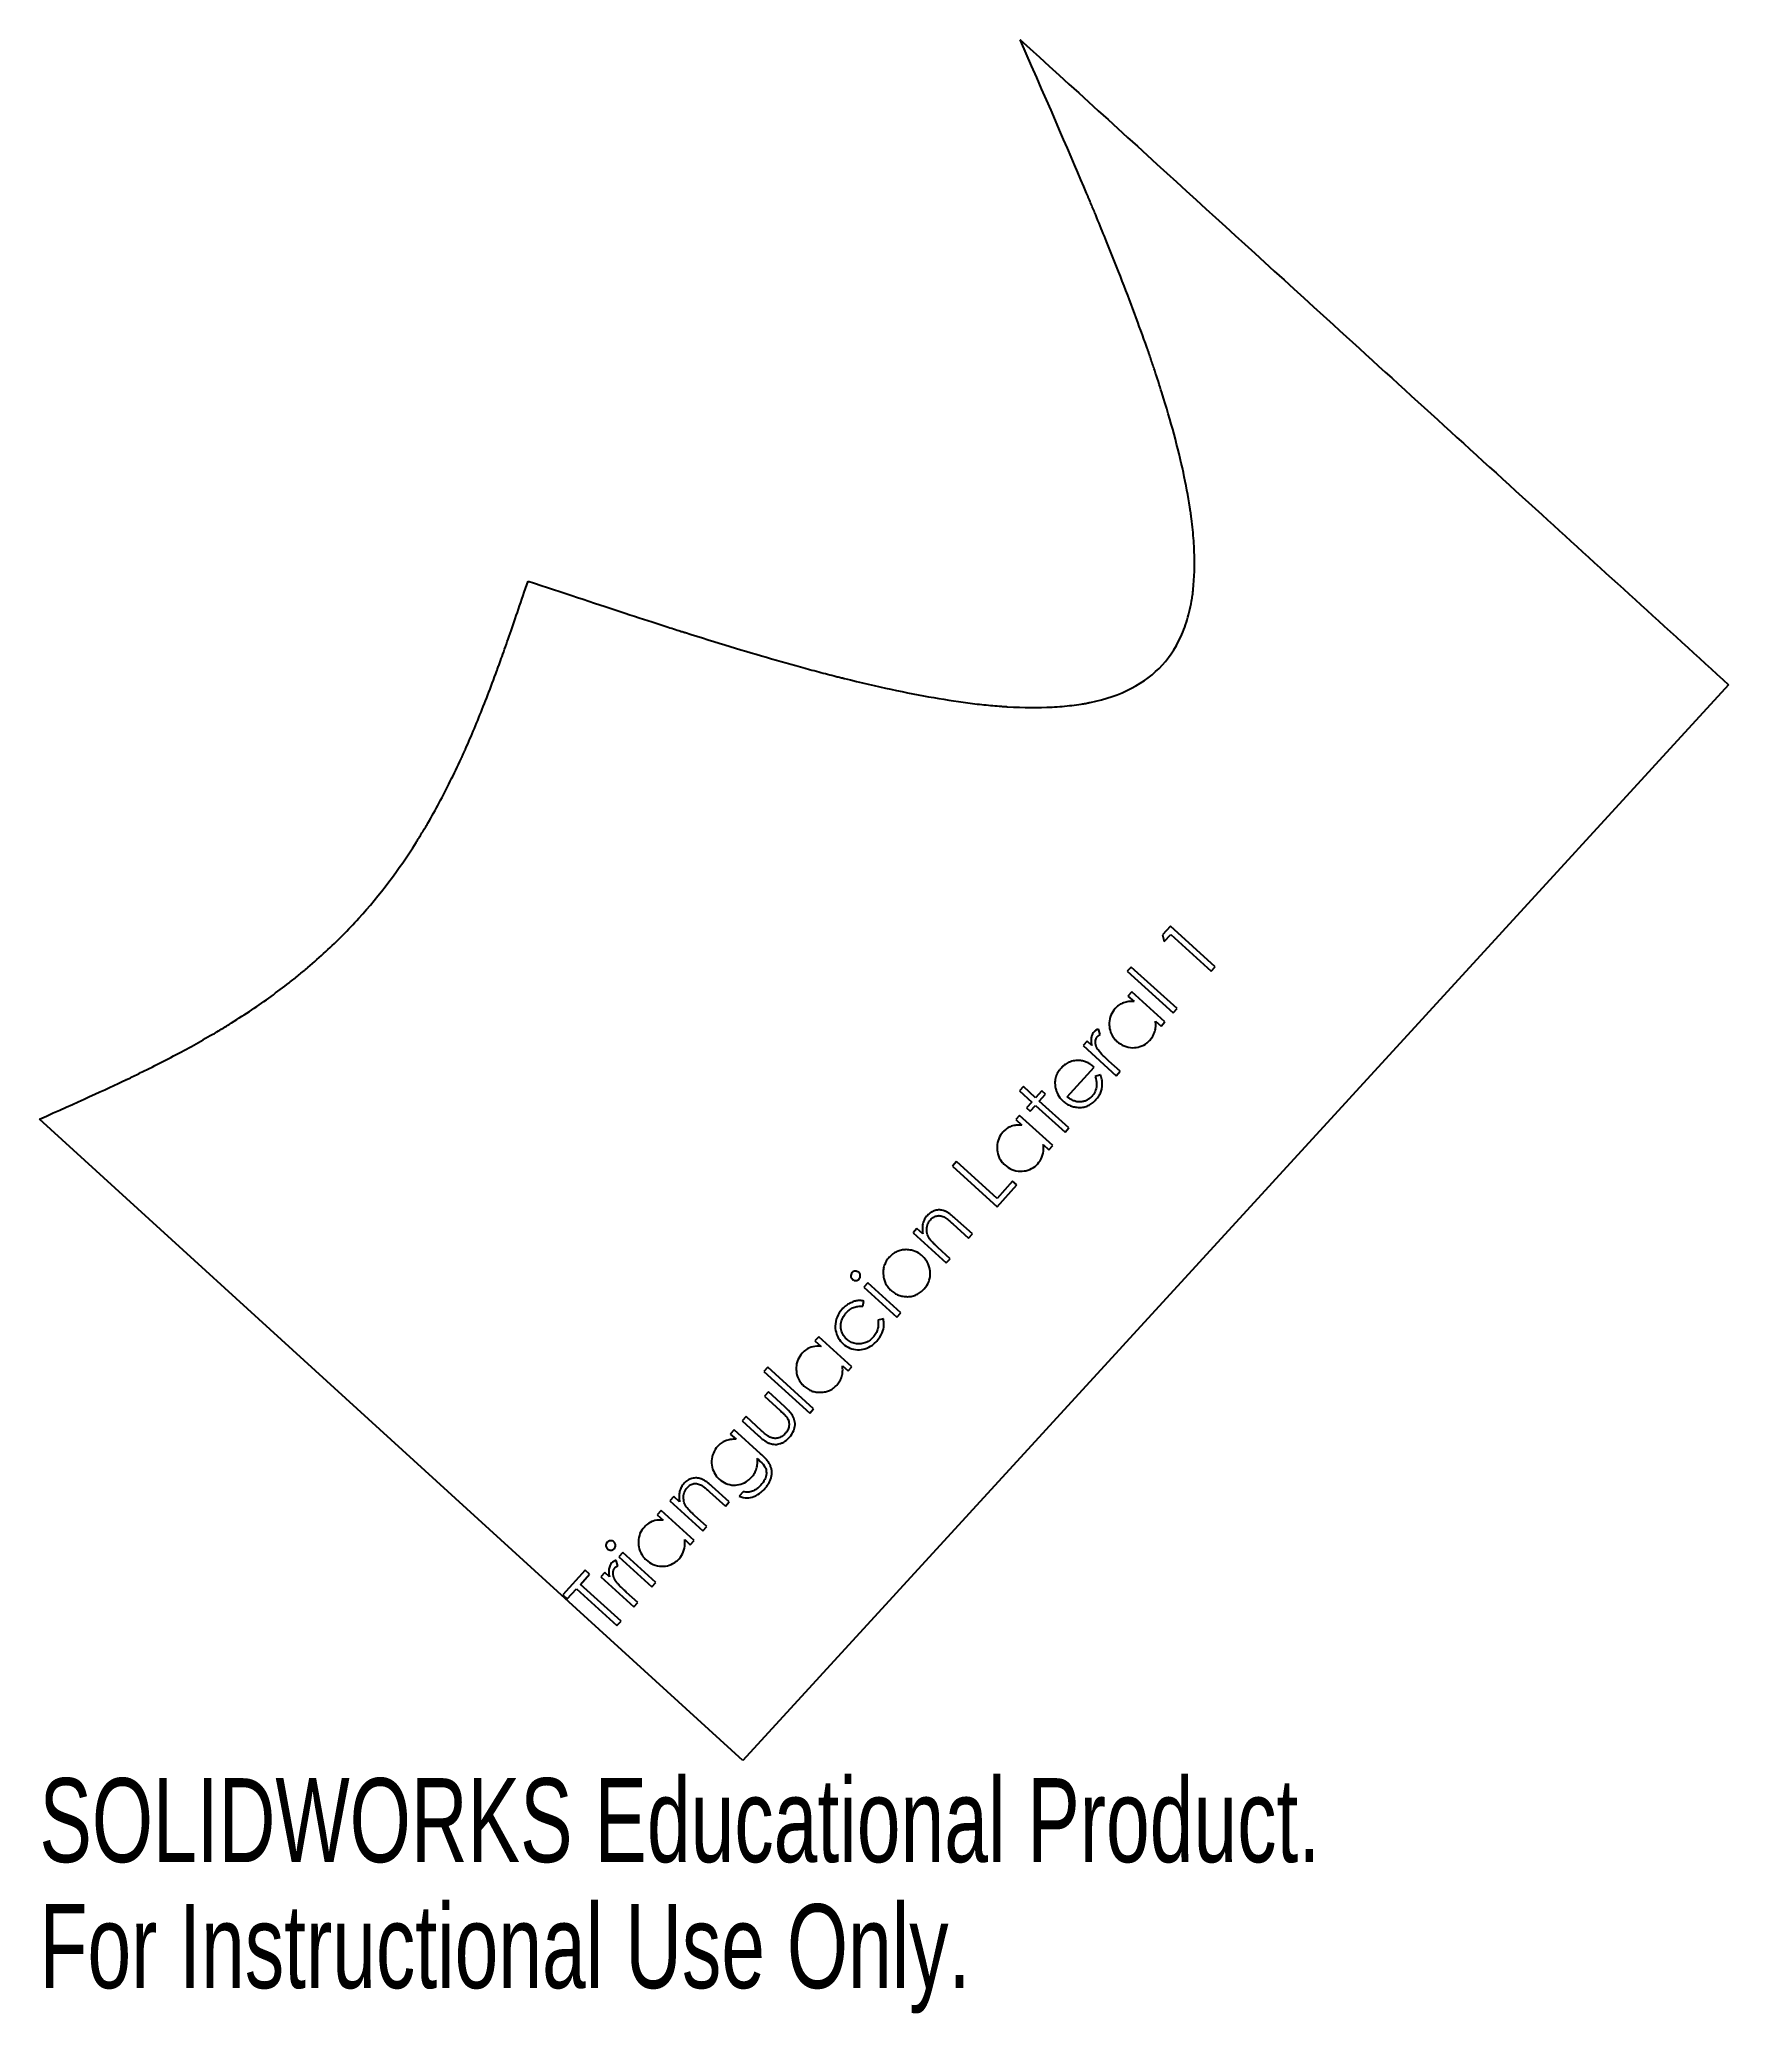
# Model space of a CAD drawing. Header units: millimetres. Extents: x -992 to -895, y 62 to 175.
import ezdxf

# ---------------------------------------------------------------- set-up
doc = ezdxf.new("R2010")
doc.units = ezdxf.units.MM
doc.styles.add('SLDTEXTSTYLE0', font='TXT', dxfattribs={"width": 0.7})

msp = doc.modelspace()

# ---------------------------------------------------------------- texts
at = {"color": 7, "linetype": 'Continuous', "char_height": 4.8336, "attachment_point": 1, "style": 'SLDTEXTSTYLE0'}
for s, insert in [('SOLIDWORKS Educational Product.', (-992.45, 75.05)), ('For Instructional Use Only.', (-992.45, 67.8))]:
    msp.add_mtext(s, dxfattribs=dict(at, insert=insert))

# ---------------------------------------------------------------- linework, layer by layer
at = {"color": 7, "linetype": 'Continuous', "lineweight": 25}
for p, q in [((-936.04, 175.09), (-936, 175)), ((-895.28, 137.96), (-951.99, 76.07)), ((-927.39, 124.08), (-927.85, 123.57)), ((-924.81, 121.74), (-927.39, 124.08)), ((-927.85, 123.57), (-927.74, 123.19)), ((-927.74, 123.19), (-927.37, 123.6)), ((-927.37, 123.6), (-925.04, 121.49)), ((-929.65, 121.72), (-929.87, 121.48)), ((-927, 119.33), (-929.65, 121.72)), ((-925.04, 121.49), (-924.81, 121.74)), ((-929.87, 121.48), (-927.23, 119.08)), ((-929.61, 120.29), (-929.83, 120.05)), ((-929.83, 120.05), (-929.48, 119.73)), ((-927.7, 118.56), (-929.61, 120.29)), ((-927.23, 119.08), (-927, 119.33)), ((-931.43, 117.83), (-931.52, 118.15)), ((-928.25, 118.61), (-927.92, 118.32)), ((-927.92, 118.32), (-927.7, 118.56)), ((-932.18, 117.45), (-932.41, 117.2)), ((-932.41, 117.2), (-930.5, 115.47)), ((-931.91, 117.2), (-932.18, 117.45)), ((-933.32, 114.25), (-931.77, 115.96)), ((-930.28, 115.72), (-930.92, 116.3)), ((-935.84, 114.84), (-936.07, 114.59)), ((-935.14, 114.2), (-935.84, 114.84)), ((-931.41, 115.52), (-931.71, 115.42)), ((-930.5, 115.47), (-930.28, 115.72)), ((-936.07, 114.59), (-935.36, 113.95)), ((-935.36, 113.95), (-935.66, 113.62)), ((-935.66, 113.62), (-935.45, 113.43)), ((-935.45, 113.43), (-935.15, 113.76)), ((-935.15, 113.76), (-933.45, 112.22)), ((-934.78, 114.59), (-935.14, 114.2)), ((-934.93, 114.01), (-934.57, 114.4)), ((-933.23, 112.47), (-934.93, 114.01)), ((-934.57, 114.4), (-934.78, 114.59)), ((-951.99, 76.07), (-992.45, 112.97)), ((-936.06, 113.18), (-936.28, 112.94)), ((-936.28, 112.94), (-935.93, 112.62)), ((-934.16, 111.45), (-936.06, 113.18)), ((-933.45, 112.22), (-933.23, 112.47)), ((-934.7, 111.5), (-934.38, 111.21)), ((-934.38, 111.21), (-934.16, 111.45)), ((-939.69, 110.53), (-939.93, 110.27)), ((-939.93, 110.27), (-937.35, 107.93)), ((-937.36, 108.41), (-939.69, 110.53)), ((-936.47, 109.4), (-937.36, 108.41)), ((-937.35, 107.93), (-936.22, 109.18)), ((-936.22, 109.18), (-936.47, 109.4)), ((-939.91, 106.94), (-939, 106.12)), ((-938.77, 106.36), (-939.76, 107.25)), ((-941.97, 106.67), (-942.19, 106.43)), ((-942.19, 106.43), (-940.28, 104.7)), ((-941.63, 106.36), (-941.97, 106.67)), ((-939, 106.12), (-938.77, 106.36)), ((-940.06, 104.94), (-940.76, 105.58)), ((-940.28, 104.7), (-940.06, 104.94)), ((-944.8, 103.55), (-945.03, 103.3)), ((-942.9, 101.82), (-944.8, 103.55)), ((-945.09, 102.2), (-945.03, 102.5)), ((-945.03, 103.3), (-943.12, 101.57)), ((-943.9, 101.48), (-944.21, 101.4)), ((-943.12, 101.57), (-942.9, 101.82)), ((-947.62, 100.45), (-947.84, 100.21)), ((-947.84, 100.21), (-947.48, 99.89)), ((-945.71, 98.72), (-947.62, 100.45)), ((-950.55, 98.7), (-950.77, 98.45)), ((-950.77, 98.45), (-948.13, 96.06)), ((-947.91, 96.3), (-950.55, 98.7)), ((-946.26, 98.78), (-945.93, 98.48)), ((-945.93, 98.48), (-945.71, 98.72)), ((-950.51, 97.27), (-950.74, 97.02)), ((-950.74, 97.02), (-949.84, 96.21)), ((-949.57, 96.42), (-950.51, 97.27)), ((-951.8, 95.85), (-952.02, 95.6)), ((-952.02, 95.6), (-951.1, 94.77)), ((-950.91, 95.04), (-951.8, 95.85)), ((-948.13, 96.06), (-947.91, 96.3)), ((-952.48, 95.09), (-952.71, 94.85)), ((-952.71, 94.85), (-952.37, 94.55)), ((-950.96, 93.72), (-952.48, 95.09)), ((-951.16, 93.45), (-951.06, 93.36)), ((-955.96, 91.26), (-956.18, 91.01)), ((-956.18, 91.01), (-954.28, 89.28)), ((-955.62, 90.95), (-955.96, 91.26)), ((-953.9, 91.53), (-952.99, 90.7)), ((-952.77, 90.95), (-953.75, 91.84)), ((-952.99, 90.7), (-952.77, 90.95)), ((-951.96, 91.53), (-952.2, 91.27)), ((-956.69, 90.45), (-956.91, 90.21)), ((-956.91, 90.21), (-956.56, 89.89)), ((-954.79, 88.72), (-956.69, 90.45)), ((-954.06, 89.53), (-954.76, 90.16)), ((-955.33, 88.78), (-955.01, 88.48)), ((-955.01, 88.48), (-954.79, 88.72)), ((-954.28, 89.28), (-954.06, 89.53)), ((-959.18, 87.27), (-959.27, 87.58)), ((-958.89, 88.03), (-959.11, 87.79)), ((-959.11, 87.79), (-957.21, 86.06)), ((-956.98, 86.3), (-958.89, 88.03)), ((-961.05, 87.01), (-962.33, 85.59)), ((-961.32, 86.2), (-960.8, 86.78)), ((-960.8, 86.78), (-961.05, 87.01)), ((-959.93, 86.88), (-960.16, 86.63)), ((-960.16, 86.63), (-958.25, 84.9)), ((-959.65, 86.63), (-959.93, 86.88)), ((-962.33, 85.59), (-962.08, 85.36)), ((-962.08, 85.36), (-961.56, 85.94)), ((-961.56, 85.94), (-959.23, 83.83)), ((-958.99, 84.09), (-961.32, 86.2)), ((-958.03, 85.15), (-958.67, 85.74)), ((-957.21, 86.06), (-956.98, 86.3)), ((-959.23, 83.83), (-958.99, 84.09)), ((-958.25, 84.9), (-958.03, 85.15))]:
    msp.add_line(p, q, dxfattribs=at)
for points, knots in [([(-964.34, 143.93), (-962.31, 143.26), (-960.54, 142.67), (-958.28, 141.93), (-957.59, 141.7), (-956.65, 141.4), (-956.35, 141.3), (-955.93, 141.17), (-955.8, 141.12), (-955.6, 141.06), (-955.54, 141.04), (-955.44, 141.01), (-955.41, 141), (-955.36, 140.99), (-955.35, 140.98), (-955.32, 140.97), (-955.32, 140.97), (-955.3, 140.97), (-955.3, 140.97), (-953.51, 140.4), (-951.86, 139.9), (-949.58, 139.24), (-948.84, 139.04), (-947.79, 138.75), (-947.45, 138.66), (-946.94, 138.53), (-946.78, 138.49), (-946.53, 138.42), (-946.45, 138.4), (-946.33, 138.37), (-946.29, 138.36), (-946.23, 138.35), (-946.21, 138.34), (-946.17, 138.33), (-946.16, 138.33), (-944.28, 137.86), (-942.57, 137.49), (-940.22, 137.09), (-939.48, 136.97), (-938.41, 136.84), (-938.07, 136.81), (-937.56, 136.76), (-937.4, 136.75), (-937.15, 136.73), (-937.07, 136.72), (-936.95, 136.71), (-936.91, 136.71), (-936.85, 136.71), (-936.83, 136.71), (-936.79, 136.7), (-936.78, 136.7), (-935.84, 136.64), (-934.98, 136.64), (-933.8, 136.7), (-933.42, 136.73), (-932.87, 136.8), (-932.69, 136.82), (-932.43, 136.87), (-932.34, 136.88), (-932.22, 136.9), (-932.17, 136.91), (-932.11, 136.92), (-932.09, 136.93), (-932.05, 136.94), (-932.03, 136.94), (-930.21, 137.31), (-928.83, 138.03), (-927.36, 139.64), (-926.97, 140.27), (-926.52, 141.36), (-926.4, 141.74), (-926.25, 142.35), (-926.21, 142.56), (-926.15, 142.89), (-926.14, 143), (-926.11, 143.16), (-926.1, 143.22), (-926.09, 143.3), (-926.09, 143.33), (-926.08, 143.39), (-926.08, 143.42), (-926, 144.12), (-925.98, 144.86), (-926.03, 146.04), (-926.06, 146.45), (-926.12, 147.09), (-926.15, 147.3), (-926.19, 147.63), (-926.2, 147.74), (-926.23, 147.91), (-926.24, 147.97), (-926.25, 148.05), (-926.25, 148.08), (-926.26, 148.13), (-926.27, 148.17), (-926.46, 149.45), (-926.77, 150.85), (-927.38, 153.14), (-927.62, 153.94), (-928.01, 155.19), (-928.15, 155.62), (-928.36, 156.27), (-928.44, 156.49), (-928.55, 156.82), (-928.59, 156.93), (-928.64, 157.1), (-928.66, 157.16), (-928.69, 157.24), (-928.7, 157.27), (-928.72, 157.32), (-928.74, 157.36), (-929.18, 158.63), (-929.69, 159.99), (-930.55, 162.21), (-930.86, 162.98), (-931.35, 164.17), (-931.51, 164.58), (-931.77, 165.2), (-931.86, 165.41), (-931.99, 165.72), (-932.03, 165.83), (-932.1, 165.99), (-932.12, 166.04), (-932.15, 166.12), (-932.17, 166.15), (-932.18, 166.19), (-932.19, 166.2), (-932.2, 166.23), (-932.21, 166.25), (-933.01, 168.17), (-934.28, 171.08), (-936, 175)], [0, 0, 0, 0, 0.0625, 0.0625, 0.09375, 0.09375, 0.109375, 0.109375, 0.117188, 0.117188, 0.121094, 0.121094, 0.123047, 0.123047, 0.124023, 0.124023, 0.124512, 0.124512, 0.125, 0.125, 0.1875, 0.1875, 0.21875, 0.21875, 0.234375, 0.234375, 0.242188, 0.242188, 0.246094, 0.246094, 0.248047, 0.248047, 0.249023, 0.249023, 0.25, 0.25, 0.3125, 0.3125, 0.34375, 0.34375, 0.359375, 0.359375, 0.367188, 0.367188, 0.371094, 0.371094, 0.373047, 0.373047, 0.374023, 0.374023, 0.375, 0.375, 0.40625, 0.40625, 0.421875, 0.421875, 0.429688, 0.429688, 0.433594, 0.433594, 0.435547, 0.435547, 0.436523, 0.436523, 0.4375, 0.4375, 0.5, 0.5, 0.53125, 0.53125, 0.546875, 0.546875, 0.554688, 0.554688, 0.558594, 0.558594, 0.560547, 0.560547, 0.561523, 0.561523, 0.5625, 0.5625, 0.59375, 0.59375, 0.609375, 0.609375, 0.617188, 0.617188, 0.621094, 0.621094, 0.623047, 0.623047, 0.624023, 0.624023, 0.625, 0.625, 0.6875, 0.6875, 0.71875, 0.71875, 0.734375, 0.734375, 0.742188, 0.742188, 0.746094, 0.746094, 0.748047, 0.748047, 0.749023, 0.749023, 0.75, 0.75, 0.8125, 0.8125, 0.84375, 0.84375, 0.859375, 0.859375, 0.867188, 0.867188, 0.871094, 0.871094, 0.873047, 0.873047, 0.874023, 0.874023, 0.874512, 0.874512, 0.875, 0.875, 1, 1, 1, 1]), ([(-936.04, 175.09), (-930.04, 169.63), (-920.03, 160.51), (-906.45, 148.14), (-898.86, 141.23), (-895.28, 137.96)], [0, 0, 0, 0, 0.093726, 0.1562185, 0.2121755, 0.2121755, 0.2121755, 0.2121755]), ([(-992.45, 112.97), (-990.26, 113.94), (-988.61, 114.69), (-987.46, 115.24), (-987.44, 115.25), (-987.41, 115.26), (-987.39, 115.27), (-987.35, 115.29), (-987.32, 115.3), (-987.24, 115.34), (-987.18, 115.37), (-987.01, 115.45), (-986.9, 115.51), (-986.57, 115.67), (-986.35, 115.78), (-985.7, 116.1), (-985.29, 116.31), (-984.07, 116.95), (-983.32, 117.36), (-982.58, 117.8), (-982.52, 117.83), (-982.41, 117.89), (-982.36, 117.92), (-982.21, 118.01), (-982.1, 118.08), (-981.8, 118.26), (-981.59, 118.38), (-981, 118.76), (-980.61, 119.01), (-979.47, 119.77), (-978.76, 120.29), (-978, 120.88), (-977.9, 120.96), (-977.72, 121.1), (-977.63, 121.18), (-977.36, 121.4), (-977.18, 121.54), (-976.65, 121.99), (-976.31, 122.3), (-975.31, 123.22), (-974.68, 123.86), (-972.87, 125.86), (-971.78, 127.31), (-970.72, 128.98), (-970.67, 129.07), (-970.55, 129.25), (-970.5, 129.34), (-970.33, 129.62), (-970.21, 129.81), (-969.88, 130.38), (-969.66, 130.77), (-969.02, 131.98), (-968.6, 132.82), (-968.17, 133.76), (-968.15, 133.79), (-968.11, 133.89), (-968.09, 133.93), (-968.02, 134.07), (-967.98, 134.17), (-967.85, 134.45), (-967.77, 134.65), (-967.51, 135.24), (-967.34, 135.65), (-966.83, 136.91), (-966.48, 137.81), (-966.13, 138.78), (-966.13, 138.78), (-966.12, 138.8), (-966.12, 138.81), (-966.11, 138.84), (-966.1, 138.86), (-966.08, 138.91), (-966.07, 138.95), (-966.02, 139.06), (-966, 139.14), (-965.91, 139.38), (-965.85, 139.55), (-965.66, 140.09), (-965.52, 140.48), (-965.07, 141.77), (-964.73, 142.78), (-964.34, 143.93)], [0, 0, 0, 0, 0.125, 0.125, 0.1259766, 0.1259766, 0.1269531, 0.1269531, 0.1289062, 0.1289062, 0.1328125, 0.1328125, 0.140625, 0.140625, 0.15625, 0.15625, 0.1875, 0.1875, 0.25, 0.25, 0.2539062, 0.2539062, 0.2578125, 0.2578125, 0.265625, 0.265625, 0.28125, 0.28125, 0.3125, 0.3125, 0.375, 0.375, 0.3828125, 0.3828125, 0.390625, 0.390625, 0.40625, 0.40625, 0.4375, 0.4375, 0.5, 0.5, 0.625, 0.625, 0.6328125, 0.6328125, 0.640625, 0.640625, 0.65625, 0.65625, 0.6875, 0.6875, 0.75, 0.75, 0.7539062, 0.7539062, 0.7578125, 0.7578125, 0.765625, 0.765625, 0.78125, 0.78125, 0.8125, 0.8125, 0.875, 0.875, 0.8759766, 0.8759766, 0.8769531, 0.8769531, 0.8789062, 0.8789062, 0.8828125, 0.8828125, 0.890625, 0.890625, 0.90625, 0.90625, 0.9375, 0.9375, 1, 1, 1, 1]), ([(-930.57, 119.33), (-930.66, 119.22), (-930.75, 119.09), (-930.81, 118.95), (-930.87, 118.81), (-930.9, 118.66), (-930.91, 118.51), (-930.91, 118.37), (-930.9, 118.22), (-930.86, 118.09), (-930.82, 117.93), (-930.75, 117.77), (-930.65, 117.64), (-930.59, 117.57), (-930.53, 117.51), (-930.46, 117.44)], [0, 0, 0, 0, 0.000452604, 0.000452604, 0.000452604, 0.000909959, 0.000909959, 0.000909959, 0.001328972, 0.001328972, 0.001328972, 0.001826288, 0.001826288, 0.001826288, 0.002095932, 0.002095932, 0.002095932, 0.002095932]), ([(-929.48, 119.73), (-929.53, 119.73), (-929.64, 119.74), (-929.79, 119.73), (-929.94, 119.71), (-930.08, 119.67), (-930.21, 119.61), (-930.34, 119.54), (-930.46, 119.44), (-930.53, 119.37), (-930.57, 119.33)], [0, 0, 0, 0, 0.134061, 0.262188, 0.385955, 0.506714, 0.626809, 0.747341, 0.871643, 1, 1, 1, 1]), ([(-931.52, 118.15), (-931.55, 118.14), (-931.6, 118.12), (-931.67, 118.08), (-931.73, 118.04), (-931.77, 118.01), (-931.78, 117.99)], [0, 0, 0, 0, 0.2767722, 0.533115, 0.7724855, 1, 1, 1, 1]), ([(-928.57, 117.51), (-928.53, 117.55), (-928.47, 117.62), (-928.39, 117.75), (-928.33, 117.88), (-928.28, 118.01), (-928.25, 118.15), (-928.23, 118.3), (-928.23, 118.46), (-928.24, 118.56), (-928.25, 118.61)], [0, 0, 0, 0, 0.126663, 0.249669, 0.370134, 0.490479, 0.61219, 0.737017, 0.865814, 1, 1, 1, 1]), ([(-931.78, 117.99), (-931.84, 117.92), (-931.89, 117.84), (-931.92, 117.75), (-931.94, 117.68), (-931.95, 117.6), (-931.95, 117.52), (-931.95, 117.41), (-931.93, 117.3), (-931.91, 117.2)], [0, 0, 0, 0, 0.0002721108, 0.0002721108, 0.0002721108, 0.0005002018, 0.0005002018, 0.0005002018, 0.0008256673, 0.0008256673, 0.0008256673, 0.0008256673]), ([(-931.54, 116.95), (-931.55, 116.97), (-931.58, 117.01), (-931.61, 117.07), (-931.64, 117.13), (-931.66, 117.19), (-931.68, 117.24), (-931.69, 117.3), (-931.69, 117.35), (-931.7, 117.42), (-931.69, 117.5), (-931.67, 117.59), (-931.63, 117.67), (-931.6, 117.71), (-931.58, 117.73)], [0, 0, 0, 0, 0.086004, 0.167713, 0.244261, 0.318118, 0.387464, 0.454557, 0.518202, 0.579692, 0.695529, 0.802457, 0.902024, 1, 1, 1, 1]), ([(-931.58, 117.73), (-931.57, 117.74), (-931.56, 117.75), (-931.55, 117.76), (-931.54, 117.77), (-931.52, 117.78), (-931.51, 117.79), (-931.49, 117.81), (-931.46, 117.82), (-931.43, 117.83)], [0, 0, 0, 0, 0.0000457113, 0.0000457113, 0.0000457113, 0.0000914008, 0.0000914008, 0.0000914008, 0.0001821231, 0.0001821231, 0.0001821231, 0.0001821231]), ([(-930.46, 117.44), (-930.34, 117.34), (-930.2, 117.24), (-930.05, 117.18), (-929.9, 117.12), (-929.73, 117.08), (-929.57, 117.08), (-929.42, 117.08), (-929.28, 117.1), (-929.14, 117.14), (-928.99, 117.19), (-928.84, 117.26), (-928.72, 117.36), (-928.66, 117.41), (-928.62, 117.46), (-928.57, 117.51)], [0, 0, 0, 0, 0.000487424, 0.000487424, 0.000487424, 0.000981738, 0.000981738, 0.000981738, 0.001419914, 0.001419914, 0.001419914, 0.001893821, 0.001893821, 0.001893821, 0.002103153, 0.002103153, 0.002103153, 0.002103153]), ([(-933.68, 115.9), (-933.72, 115.86), (-933.78, 115.78), (-933.87, 115.65), (-933.93, 115.53), (-933.98, 115.39), (-934.01, 115.25), (-934.03, 115.11), (-934.03, 114.96), (-934.01, 114.86), (-934.01, 114.82)], [0, 0, 0, 0, 0.132994, 0.260368, 0.383921, 0.504234, 0.625204, 0.746709, 0.871093, 1, 1, 1, 1]), ([(-932.61, 116.34), (-932.66, 116.34), (-932.76, 116.35), (-932.91, 116.33), (-933.06, 116.3), (-933.2, 116.25), (-933.33, 116.19), (-933.45, 116.11), (-933.57, 116.01), (-933.65, 115.94), (-933.68, 115.9)], [0, 0, 0, 0, 0.128425, 0.252725, 0.374424, 0.494772, 0.615603, 0.739218, 0.866889, 1, 1, 1, 1]), ([(-931.77, 115.96), (-931.8, 115.99), (-931.86, 116.04), (-931.96, 116.12), (-932.07, 116.18), (-932.17, 116.23), (-932.28, 116.27), (-932.39, 116.31), (-932.5, 116.33), (-932.57, 116.34), (-932.61, 116.34)], [0, 0, 0, 0, 0.1374051, 0.2691658, 0.3968079, 0.5209524, 0.6425682, 0.7623971, 0.880913, 1, 1, 1, 1]), ([(-930.92, 116.3), (-930.98, 116.36), (-931.03, 116.41), (-931.09, 116.46), (-931.14, 116.51), (-931.19, 116.56), (-931.25, 116.61), (-931.35, 116.72), (-931.46, 116.83), (-931.54, 116.95)], [0, 0, 0, 0, 0.0002235242, 0.0002235242, 0.0002235242, 0.0004470901, 0.0004470901, 0.0004470901, 0.000893733, 0.000893733, 0.000893733, 0.000893733]), ([(-934.01, 114.82), (-933.99, 114.74), (-933.97, 114.66), (-933.95, 114.59), (-933.9, 114.45), (-933.83, 114.31), (-933.74, 114.2), (-933.69, 114.13), (-933.63, 114.06), (-933.56, 114.01)], [0, 0, 0, 0, 0.0002359918, 0.0002359918, 0.0002359918, 0.0006849725, 0.0006849725, 0.0006849725, 0.0009435996, 0.0009435996, 0.0009435996, 0.0009435996]), ([(-931.71, 115.42), (-931.67, 115.27), (-931.63, 115.13), (-931.63, 114.98), (-931.63, 114.86), (-931.65, 114.75), (-931.69, 114.64), (-931.73, 114.54), (-931.78, 114.43), (-931.85, 114.34), (-931.87, 114.32), (-931.89, 114.3), (-931.91, 114.28)], [0, 0, 0, 0, 0.000447713, 0.000447713, 0.000447713, 0.000788453, 0.000788453, 0.000788453, 0.001127027, 0.001127027, 0.001127027, 0.001215266, 0.001215266, 0.001215266, 0.001215266]), ([(-931.67, 114.09), (-931.64, 114.13), (-931.58, 114.2), (-931.5, 114.3), (-931.44, 114.41), (-931.39, 114.53), (-931.35, 114.64), (-931.32, 114.76), (-931.31, 114.88), (-931.3, 115), (-931.31, 115.12), (-931.33, 115.25), (-931.36, 115.39), (-931.4, 115.48), (-931.41, 115.52)], [0, 0, 0, 0, 0.0898946, 0.1755925, 0.2574208, 0.3367568, 0.4145578, 0.491701, 0.5694086, 0.6482761, 0.7295023, 0.8148908, 0.9046178, 1, 1, 1, 1]), ([(-933.56, 114.01), (-933.53, 113.98), (-933.47, 113.92), (-933.36, 113.85), (-933.25, 113.79), (-933.14, 113.74), (-933.02, 113.7), (-932.89, 113.67), (-932.77, 113.65), (-932.63, 113.64), (-932.5, 113.64), (-932.37, 113.66), (-932.24, 113.7), (-932.12, 113.74), (-932, 113.81), (-931.88, 113.89), (-931.77, 113.98), (-931.7, 114.06), (-931.67, 114.09)], [0, 0, 0, 0, 0.060474, 0.119988, 0.178655, 0.237469, 0.296442, 0.356241, 0.417622, 0.48048, 0.543882, 0.605916, 0.667403, 0.729919, 0.793429, 0.859249, 0.92788, 1, 1, 1, 1]), ([(-931.91, 114.28), (-931.93, 114.25), (-931.98, 114.2), (-932.05, 114.14), (-932.13, 114.09), (-932.21, 114.04), (-932.3, 114.01), (-932.39, 113.98), (-932.48, 113.97), (-932.58, 113.96), (-932.68, 113.96), (-932.78, 113.97), (-932.87, 114), (-932.97, 114.03), (-933.06, 114.07), (-933.15, 114.12), (-933.24, 114.18), (-933.29, 114.22), (-933.32, 114.25)], [0, 0, 0, 0, 0.063336, 0.124728, 0.184425, 0.243641, 0.302641, 0.362016, 0.422602, 0.485182, 0.548028, 0.609936, 0.671997, 0.734424, 0.797679, 0.862905, 0.930266, 1, 1, 1, 1]), ([(-935.93, 112.62), (-935.99, 112.62), (-936.09, 112.63), (-936.25, 112.62), (-936.4, 112.6), (-936.54, 112.56), (-936.67, 112.5), (-936.8, 112.43), (-936.91, 112.33), (-936.98, 112.26), (-937.02, 112.22)], [0, 0, 0, 0, 0.134061, 0.262188, 0.385955, 0.506714, 0.626809, 0.747341, 0.871643, 1, 1, 1, 1]), ([(-937.02, 112.22), (-937.12, 112.11), (-937.21, 111.98), (-937.26, 111.84), (-937.32, 111.7), (-937.36, 111.55), (-937.36, 111.4), (-937.37, 111.26), (-937.35, 111.11), (-937.32, 110.98), (-937.27, 110.82), (-937.2, 110.66), (-937.1, 110.53), (-937.05, 110.46), (-936.98, 110.4), (-936.92, 110.33)], [0, 0, 0, 0, 0.000452604, 0.000452604, 0.000452604, 0.000909959, 0.000909959, 0.000909959, 0.001328972, 0.001328972, 0.001328972, 0.001826288, 0.001826288, 0.001826288, 0.002095932, 0.002095932, 0.002095932, 0.002095932]), ([(-935.02, 110.4), (-934.92, 110.51), (-934.83, 110.64), (-934.78, 110.78), (-934.72, 110.93), (-934.69, 111.08), (-934.69, 111.24), (-934.68, 111.33), (-934.69, 111.42), (-934.7, 111.5)], [0, 0, 0, 0, 0.000457418, 0.000457418, 0.000457418, 0.000918527, 0.000918527, 0.000918527, 0.001185265, 0.001185265, 0.001185265, 0.001185265]), ([(-936.92, 110.33), (-936.79, 110.23), (-936.66, 110.13), (-936.51, 110.07), (-936.36, 110.01), (-936.19, 109.97), (-936.02, 109.97), (-935.88, 109.97), (-935.73, 109.99), (-935.59, 110.03), (-935.44, 110.08), (-935.3, 110.15), (-935.17, 110.25), (-935.12, 110.3), (-935.07, 110.35), (-935.02, 110.4)], [0, 0, 0, 0, 0.000487424, 0.000487424, 0.000487424, 0.000981738, 0.000981738, 0.000981738, 0.001419914, 0.001419914, 0.001419914, 0.001893821, 0.001893821, 0.001893821, 0.002103153, 0.002103153, 0.002103153, 0.002103153]), ([(-941.37, 107.43), (-941.4, 107.4), (-941.46, 107.33), (-941.53, 107.21), (-941.59, 107.09), (-941.63, 106.95), (-941.65, 106.82), (-941.66, 106.67), (-941.65, 106.52), (-941.64, 106.42), (-941.63, 106.36)], [0, 0, 0, 0, 0.122121, 0.241089, 0.359657, 0.478562, 0.600669, 0.726609, 0.859836, 1, 1, 1, 1]), ([(-941.25, 106.08), (-941.31, 106.18), (-941.35, 106.28), (-941.38, 106.39), (-941.4, 106.5), (-941.41, 106.61), (-941.39, 106.72), (-941.38, 106.83), (-941.35, 106.94), (-941.3, 107.03), (-941.27, 107.08), (-941.23, 107.13), (-941.19, 107.18)], [0, 0, 0, 0, 0.000333037, 0.000333037, 0.000333037, 0.000668326, 0.000668326, 0.000668326, 0.000992015, 0.000992015, 0.000992015, 0.001173873, 0.001173873, 0.001173873, 0.001173873]), ([(-939.76, 107.25), (-939.79, 107.28), (-939.85, 107.33), (-939.94, 107.41), (-940.03, 107.48), (-940.11, 107.54), (-940.19, 107.59), (-940.26, 107.63), (-940.33, 107.67), (-940.42, 107.7), (-940.53, 107.73), (-940.66, 107.75), (-940.79, 107.74), (-940.92, 107.72), (-941.04, 107.67), (-941.16, 107.61), (-941.27, 107.53), (-941.34, 107.47), (-941.37, 107.43)], [0, 0, 0, 0, 0.068832, 0.132971, 0.192485, 0.247367, 0.298217, 0.344629, 0.386891, 0.425228, 0.496758, 0.566707, 0.636586, 0.707971, 0.779738, 0.851025, 0.924045, 1, 1, 1, 1]), ([(-941.19, 107.18), (-941.16, 107.21), (-941.1, 107.27), (-941.01, 107.34), (-940.91, 107.38), (-940.81, 107.41), (-940.7, 107.42), (-940.59, 107.4), (-940.48, 107.37), (-940.41, 107.33), (-940.37, 107.31)], [0, 0, 0, 0, 0.139025, 0.265977, 0.385404, 0.50067, 0.616251, 0.734809, 0.861874, 1, 1, 1, 1]), ([(-940.37, 107.31), (-940.33, 107.29), (-940.29, 107.26), (-940.25, 107.23), (-940.21, 107.2), (-940.17, 107.17), (-940.13, 107.14), (-940.05, 107.08), (-939.98, 107.01), (-939.91, 106.94)], [0, 0, 0, 0, 0.0001493805, 0.0001493805, 0.0001493805, 0.0002982924, 0.0002982924, 0.0002982924, 0.0005950423, 0.0005950423, 0.0005950423, 0.0005950423]), ([(-940.76, 105.58), (-940.8, 105.62), (-940.85, 105.66), (-940.89, 105.7), (-940.93, 105.74), (-940.97, 105.78), (-941.02, 105.82), (-941.1, 105.9), (-941.18, 105.99), (-941.25, 106.08)], [0, 0, 0, 0, 0.0001759738, 0.0001759738, 0.0001759738, 0.0003519966, 0.0003519966, 0.0003519966, 0.0007036275, 0.0007036275, 0.0007036275, 0.0007036275]), ([(-943.56, 105.02), (-943.59, 104.98), (-943.66, 104.91), (-943.74, 104.79), (-943.8, 104.67), (-943.85, 104.54), (-943.89, 104.41), (-943.91, 104.28), (-943.92, 104.14), (-943.91, 104.04), (-943.9, 103.99)], [0, 0, 0, 0, 0.131668, 0.257926, 0.381173, 0.502587, 0.62419, 0.746192, 0.87119, 1, 1, 1, 1]), ([(-942.58, 105.46), (-942.63, 105.45), (-942.72, 105.45), (-942.86, 105.43), (-942.99, 105.4), (-943.12, 105.35), (-943.24, 105.29), (-943.35, 105.21), (-943.46, 105.12), (-943.53, 105.05), (-943.56, 105.02)], [0, 0, 0, 0, 0.128627, 0.253392, 0.375732, 0.497139, 0.618848, 0.742066, 0.868882, 1, 1, 1, 1]), ([(-941.66, 105.1), (-941.72, 105.15), (-941.79, 105.2), (-941.86, 105.25), (-941.99, 105.33), (-942.13, 105.39), (-942.28, 105.42), (-942.38, 105.45), (-942.48, 105.45), (-942.58, 105.46)], [0, 0, 0, 0, 0.000255517, 0.000255517, 0.000255517, 0.000714221, 0.000714221, 0.000714221, 0.001020821, 0.001020821, 0.001020821, 0.001020821]), ([(-941.56, 103.2), (-941.45, 103.32), (-941.35, 103.46), (-941.29, 103.61), (-941.24, 103.74), (-941.21, 103.88), (-941.2, 104.01), (-941.2, 104.15), (-941.21, 104.29), (-941.25, 104.42), (-941.29, 104.57), (-941.35, 104.73), (-941.45, 104.86), (-941.51, 104.94), (-941.58, 105.02), (-941.66, 105.1)], [0, 0, 0, 0, 0.00049378, 0.00049378, 0.00049378, 0.000901287, 0.000901287, 0.000901287, 0.001306089, 0.001306089, 0.001306089, 0.00178939, 0.00178939, 0.00178939, 0.002103071, 0.002103071, 0.002103071, 0.002103071]), ([(-945.7, 104.14), (-945.73, 104.1), (-945.75, 104.07), (-945.76, 104.03), (-945.77, 104), (-945.77, 103.96), (-945.77, 103.93), (-945.77, 103.89), (-945.76, 103.86), (-945.75, 103.83), (-945.73, 103.81), (-945.71, 103.78), (-945.69, 103.76), (-945.69, 103.76), (-945.69, 103.75), (-945.68, 103.75)], [0, 0, 0, 0, 0.0001208756, 0.0001208756, 0.0001208756, 0.0002247116, 0.0002247116, 0.0002247116, 0.0003185065, 0.0003185065, 0.0003185065, 0.0004093069, 0.0004093069, 0.0004093069, 0.0004243759, 0.0004243759, 0.0004243759, 0.0004243759]), ([(-945.31, 104.16), (-945.35, 104.18), (-945.38, 104.2), (-945.42, 104.21), (-945.45, 104.22), (-945.49, 104.23), (-945.52, 104.22), (-945.55, 104.22), (-945.59, 104.21), (-945.61, 104.2), (-945.64, 104.19), (-945.67, 104.17), (-945.69, 104.15), (-945.69, 104.14), (-945.7, 104.14), (-945.7, 104.14)], [0, 0, 0, 0, 0.0001202821, 0.0001202821, 0.0001202821, 0.0002234386, 0.0002234386, 0.0002234386, 0.0003174531, 0.0003174531, 0.0003174531, 0.0004087862, 0.0004087862, 0.0004087862, 0.0004260606, 0.0004260606, 0.0004260606, 0.0004260606]), ([(-945.68, 103.75), (-945.65, 103.73), (-945.62, 103.7), (-945.58, 103.69), (-945.55, 103.68), (-945.51, 103.68), (-945.48, 103.68), (-945.45, 103.68), (-945.42, 103.69), (-945.39, 103.7), (-945.36, 103.71), (-945.34, 103.73), (-945.31, 103.75), (-945.31, 103.76), (-945.3, 103.76), (-945.3, 103.77)], [0, 0, 0, 0, 0.000115687, 0.000115687, 0.000115687, 0.0002169468, 0.0002169468, 0.0002169468, 0.0003094969, 0.0003094969, 0.0003094969, 0.0004009303, 0.0004009303, 0.0004009303, 0.0004221951, 0.0004221951, 0.0004221951, 0.0004221951]), ([(-945.3, 103.77), (-945.28, 103.8), (-945.26, 103.82), (-945.24, 103.86), (-945.23, 103.89), (-945.23, 103.93), (-945.23, 103.96), (-945.23, 103.99), (-945.23, 104.02), (-945.24, 104.05), (-945.25, 104.08), (-945.27, 104.1), (-945.28, 104.12), (-945.29, 104.13), (-945.3, 104.14), (-945.31, 104.16)], [0, 0, 0, 0, 0.0001043345, 0.0001043345, 0.0001043345, 0.0002102785, 0.0002102785, 0.0002102785, 0.0002994372, 0.0002994372, 0.0002994372, 0.0003824292, 0.0003824292, 0.0003824292, 0.000425989, 0.000425989, 0.000425989, 0.000425989]), ([(-943.9, 103.99), (-943.9, 103.95), (-943.89, 103.87), (-943.86, 103.74), (-943.82, 103.62), (-943.77, 103.51), (-943.71, 103.4), (-943.63, 103.3), (-943.55, 103.2), (-943.49, 103.14), (-943.46, 103.11)], [0, 0, 0, 0, 0.128186, 0.253673, 0.376704, 0.498646, 0.620657, 0.744474, 0.870249, 1, 1, 1, 1]), ([(-945.03, 102.5), (-945.07, 102.51), (-945.14, 102.52), (-945.25, 102.53), (-945.35, 102.53), (-945.46, 102.51), (-945.56, 102.49), (-945.67, 102.45), (-945.77, 102.4), (-945.88, 102.35), (-945.99, 102.28), (-946.09, 102.21), (-946.18, 102.13), (-946.24, 102.07), (-946.27, 102.03)], [0, 0, 0, 0, 0.080055, 0.158221, 0.234269, 0.309441, 0.386009, 0.465645, 0.549612, 0.63778, 0.727907, 0.817801, 0.908274, 1, 1, 1, 1]), ([(-943.46, 103.11), (-943.42, 103.08), (-943.36, 103.02), (-943.25, 102.95), (-943.14, 102.89), (-943.02, 102.84), (-942.9, 102.8), (-942.77, 102.77), (-942.64, 102.76), (-942.51, 102.75), (-942.37, 102.76), (-942.24, 102.78), (-942.11, 102.82), (-941.99, 102.87), (-941.87, 102.93), (-941.76, 103.01), (-941.66, 103.09), (-941.59, 103.16), (-941.56, 103.2)], [0, 0, 0, 0, 0.062736, 0.124128, 0.184252, 0.243985, 0.304043, 0.364977, 0.426943, 0.490827, 0.554803, 0.617189, 0.679085, 0.740522, 0.802838, 0.866156, 0.931687, 1, 1, 1, 1]), ([(-946.27, 102.03), (-946.39, 101.9), (-946.49, 101.75), (-946.56, 101.58), (-946.63, 101.41), (-946.67, 101.23), (-946.67, 101.05), (-946.67, 100.89), (-946.64, 100.74), (-946.59, 100.59), (-946.54, 100.45), (-946.46, 100.31), (-946.36, 100.19), (-946.32, 100.14), (-946.27, 100.09), (-946.22, 100.04)], [0, 0, 0, 0, 0.00053954, 0.00053954, 0.00053954, 0.001085287, 0.001085287, 0.001085287, 0.001546865, 0.001546865, 0.001546865, 0.002005164, 0.002005164, 0.002005164, 0.0022081, 0.0022081, 0.0022081, 0.0022081]), ([(-946.01, 100.31), (-946.1, 100.39), (-946.18, 100.48), (-946.24, 100.59), (-946.29, 100.7), (-946.33, 100.82), (-946.34, 100.94), (-946.35, 101.05), (-946.35, 101.17), (-946.33, 101.28), (-946.3, 101.4), (-946.26, 101.52), (-946.19, 101.62), (-946.15, 101.69), (-946.1, 101.75), (-946.05, 101.81)], [0, 0, 0, 0, 0.000362081, 0.000362081, 0.000362081, 0.000726441, 0.000726441, 0.000726441, 0.001060117, 0.001060117, 0.001060117, 0.00143198, 0.00143198, 0.00143198, 0.001668567, 0.001668567, 0.001668567, 0.001668567]), ([(-946.05, 101.81), (-946.01, 101.85), (-945.95, 101.92), (-945.84, 102), (-945.73, 102.08), (-945.61, 102.13), (-945.49, 102.17), (-945.36, 102.2), (-945.22, 102.21), (-945.13, 102.2), (-945.09, 102.2)], [0, 0, 0, 0, 0.133785, 0.261354, 0.385148, 0.506268, 0.625929, 0.747098, 0.871393, 1, 1, 1, 1]), ([(-944.21, 101.4), (-944.2, 101.36), (-944.19, 101.26), (-944.19, 101.13), (-944.2, 101), (-944.23, 100.87), (-944.27, 100.75), (-944.33, 100.63), (-944.41, 100.52), (-944.47, 100.45), (-944.5, 100.41)], [0, 0, 0, 0, 0.131916, 0.258384, 0.381549, 0.502518, 0.622938, 0.745137, 0.870539, 1, 1, 1, 1]), ([(-944.28, 100.2), (-944.16, 100.34), (-944.04, 100.5), (-943.97, 100.68), (-943.91, 100.81), (-943.88, 100.96), (-943.87, 101.11), (-943.86, 101.23), (-943.88, 101.36), (-943.9, 101.48)], [0, 0, 0, 0, 0.000569422, 0.000569422, 0.000569422, 0.001014046, 0.001014046, 0.001014046, 0.001382069, 0.001382069, 0.001382069, 0.001382069]), ([(-946.22, 100.04), (-946.1, 99.94), (-945.97, 99.85), (-945.83, 99.8), (-945.69, 99.74), (-945.53, 99.71), (-945.38, 99.7), (-945.24, 99.7), (-945.09, 99.72), (-944.96, 99.76), (-944.81, 99.8), (-944.66, 99.88), (-944.53, 99.97), (-944.44, 100.04), (-944.36, 100.12), (-944.28, 100.2)], [0, 0, 0, 0, 0.000459851, 0.000459851, 0.000459851, 0.000923439, 0.000923439, 0.000923439, 0.001346895, 0.001346895, 0.001346895, 0.001816006, 0.001816006, 0.001816006, 0.002154592, 0.002154592, 0.002154592, 0.002154592]), ([(-944.5, 100.41), (-944.53, 100.38), (-944.6, 100.3), (-944.72, 100.21), (-944.84, 100.14), (-944.97, 100.09), (-945.11, 100.05), (-945.25, 100.03), (-945.38, 100.03), (-945.52, 100.05), (-945.66, 100.09), (-945.79, 100.15), (-945.91, 100.22), (-945.98, 100.28), (-946.01, 100.31)], [0, 0, 0, 0, 0.089537, 0.175696, 0.259723, 0.343564, 0.426275, 0.507626, 0.589148, 0.672363, 0.755406, 0.836961, 0.917863, 1, 1, 1, 1]), ([(-948.57, 99.5), (-948.67, 99.38), (-948.76, 99.26), (-948.82, 99.12), (-948.88, 98.98), (-948.91, 98.82), (-948.91, 98.67), (-948.92, 98.53), (-948.9, 98.39), (-948.87, 98.25), (-948.83, 98.09), (-948.75, 97.94), (-948.65, 97.81), (-948.6, 97.74), (-948.53, 97.67), (-948.47, 97.61)], [0, 0, 0, 0, 0.000452604, 0.000452604, 0.000452604, 0.000909959, 0.000909959, 0.000909959, 0.001328972, 0.001328972, 0.001328972, 0.001826288, 0.001826288, 0.001826288, 0.002095932, 0.002095932, 0.002095932, 0.002095932]), ([(-947.48, 99.89), (-947.64, 99.91), (-947.81, 99.91), (-947.96, 99.87), (-948.09, 99.84), (-948.21, 99.79), (-948.32, 99.72), (-948.41, 99.66), (-948.49, 99.58), (-948.57, 99.5)], [0, 0, 0, 0, 0.000477465, 0.000477465, 0.000477465, 0.000864583, 0.000864583, 0.000864583, 0.001197151, 0.001197151, 0.001197151, 0.001197151]), ([(-946.57, 97.67), (-946.54, 97.71), (-946.48, 97.79), (-946.4, 97.91), (-946.33, 98.04), (-946.28, 98.18), (-946.25, 98.32), (-946.24, 98.47), (-946.24, 98.62), (-946.25, 98.73), (-946.26, 98.78)], [0, 0, 0, 0, 0.126663, 0.249669, 0.370134, 0.490479, 0.61219, 0.737017, 0.865814, 1, 1, 1, 1]), ([(-948.47, 97.61), (-948.43, 97.58), (-948.36, 97.52), (-948.25, 97.44), (-948.14, 97.38), (-948.02, 97.32), (-947.89, 97.29), (-947.76, 97.26), (-947.63, 97.25), (-947.49, 97.25), (-947.36, 97.26), (-947.23, 97.28), (-947.11, 97.31), (-946.99, 97.36), (-946.87, 97.42), (-946.77, 97.49), (-946.67, 97.58), (-946.6, 97.64), (-946.57, 97.67)], [0, 0, 0, 0, 0.066076, 0.130137, 0.192753, 0.254365, 0.315958, 0.377742, 0.440864, 0.505335, 0.56969, 0.632137, 0.693257, 0.753669, 0.813875, 0.874244, 0.936321, 1, 1, 1, 1]), ([(-949.84, 96.21), (-949.81, 96.17), (-949.77, 96.14), (-949.73, 96.1), (-949.69, 96.07), (-949.65, 96.03), (-949.61, 95.99), (-949.54, 95.92), (-949.47, 95.84), (-949.41, 95.75)], [0, 0, 0, 0, 0.0001589926, 0.0001589926, 0.0001589926, 0.0003180353, 0.0003180353, 0.0003180353, 0.0006355318, 0.0006355318, 0.0006355318, 0.0006355318]), ([(-949.31, 94.66), (-949.2, 94.78), (-949.11, 94.91), (-949.05, 95.06), (-949.01, 95.16), (-948.99, 95.27), (-948.98, 95.37), (-948.98, 95.48), (-948.99, 95.59), (-949.03, 95.69), (-949.06, 95.79), (-949.11, 95.89), (-949.17, 95.98), (-949.28, 96.14), (-949.43, 96.28), (-949.57, 96.42)], [0, 0, 0, 0, 0.00047298, 0.00047298, 0.00047298, 0.000791999, 0.000791999, 0.000791999, 0.001111609, 0.001111609, 0.001111609, 0.00142699, 0.00142699, 0.00142699, 0.002020145, 0.002020145, 0.002020145, 0.002020145]), ([(-949.41, 95.75), (-949.37, 95.67), (-949.34, 95.59), (-949.33, 95.51), (-949.32, 95.42), (-949.32, 95.33), (-949.34, 95.25), (-949.36, 95.17), (-949.39, 95.09), (-949.43, 95.02), (-949.47, 94.97), (-949.51, 94.92), (-949.55, 94.88)], [0, 0, 0, 0, 0.0002547581, 0.0002547581, 0.0002547581, 0.0005104616, 0.0005104616, 0.0005104616, 0.0007548717, 0.0007548717, 0.0007548717, 0.0009365901, 0.0009365901, 0.0009365901, 0.0009365901]), ([(-952.37, 94.55), (-952.43, 94.55), (-952.54, 94.55), (-952.7, 94.53), (-952.85, 94.5), (-952.99, 94.46), (-953.12, 94.4), (-953.23, 94.32), (-953.34, 94.24), (-953.41, 94.17), (-953.44, 94.14)], [0, 0, 0, 0, 0.14643, 0.282282, 0.40994, 0.530109, 0.646257, 0.762385, 0.879691, 1, 1, 1, 1]), ([(-951.1, 94.77), (-951.07, 94.74), (-951.01, 94.68), (-950.91, 94.6), (-950.82, 94.53), (-950.73, 94.47), (-950.64, 94.41), (-950.56, 94.37), (-950.49, 94.33), (-950.39, 94.3), (-950.27, 94.27), (-950.13, 94.25), (-949.98, 94.26), (-949.86, 94.29), (-949.77, 94.32), (-949.7, 94.35), (-949.63, 94.39), (-949.57, 94.43), (-949.5, 94.48), (-949.43, 94.53), (-949.37, 94.6), (-949.33, 94.64), (-949.31, 94.66)], [0, 0, 0, 0, 0.064143, 0.124356, 0.180505, 0.232614, 0.280775, 0.325695, 0.366805, 0.404465, 0.4756, 0.544699, 0.613331, 0.683426, 0.719238, 0.755835, 0.793151, 0.831716, 0.871526, 0.912464, 0.955396, 1, 1, 1, 1]), ([(-950.43, 94.67), (-950.47, 94.69), (-950.51, 94.72), (-950.56, 94.75), (-950.6, 94.78), (-950.64, 94.81), (-950.68, 94.84), (-950.76, 94.9), (-950.83, 94.97), (-950.91, 95.04)], [0, 0, 0, 0, 0.0001529148, 0.0001529148, 0.0001529148, 0.0003052302, 0.0003052302, 0.0003052302, 0.0006081741, 0.0006081741, 0.0006081741, 0.0006081741]), ([(-949.55, 94.88), (-949.58, 94.85), (-949.64, 94.78), (-949.74, 94.71), (-949.85, 94.65), (-949.97, 94.61), (-950.08, 94.6), (-950.2, 94.6), (-950.32, 94.62), (-950.39, 94.65), (-950.43, 94.67)], [0, 0, 0, 0, 0.137467, 0.267786, 0.393365, 0.51745, 0.639021, 0.757128, 0.87672, 1, 1, 1, 1]), ([(-953.44, 94.14), (-953.54, 94.02), (-953.63, 93.89), (-953.68, 93.75), (-953.74, 93.61), (-953.77, 93.45), (-953.78, 93.3), (-953.79, 93.14), (-953.77, 92.98), (-953.72, 92.83), (-953.67, 92.69), (-953.6, 92.56), (-953.51, 92.44), (-953.46, 92.37), (-953.41, 92.31), (-953.34, 92.25)], [0, 0, 0, 0, 0.00045724, 0.00045724, 0.00045724, 0.000913138, 0.000913138, 0.000913138, 0.001390231, 0.001390231, 0.001390231, 0.001828896, 0.001828896, 0.001828896, 0.002079036, 0.002079036, 0.002079036, 0.002079036]), ([(-951.49, 92.36), (-951.46, 92.39), (-951.39, 92.47), (-951.31, 92.59), (-951.25, 92.72), (-951.2, 92.86), (-951.16, 93.01), (-951.14, 93.15), (-951.14, 93.3), (-951.15, 93.4), (-951.16, 93.45)], [0, 0, 0, 0, 0.12662, 0.251663, 0.37544, 0.500572, 0.625896, 0.749806, 0.873939, 1, 1, 1, 1]), ([(-951.06, 93.36), (-950.95, 93.25), (-950.84, 93.14), (-950.75, 93.02), (-950.71, 92.95), (-950.67, 92.88), (-950.65, 92.8), (-950.63, 92.72), (-950.63, 92.64), (-950.63, 92.56), (-950.64, 92.45), (-950.67, 92.34), (-950.72, 92.24), (-950.78, 92.12), (-950.86, 92.01), (-950.95, 91.9)], [0, 0, 0, 0, 0.000464776, 0.000464776, 0.000464776, 0.000703145, 0.000703145, 0.000703145, 0.000940603, 0.000940603, 0.000940603, 0.001273353, 0.001273353, 0.001273353, 0.001682314, 0.001682314, 0.001682314, 0.001682314]), ([(-950.44, 93.11), (-950.47, 93.17), (-950.51, 93.23), (-950.55, 93.28), (-950.59, 93.34), (-950.63, 93.39), (-950.68, 93.44), (-950.77, 93.54), (-950.86, 93.63), (-950.96, 93.72)], [0, 0, 0, 0, 0.0002012624, 0.0002012624, 0.0002012624, 0.0004017713, 0.0004017713, 0.0004017713, 0.0008004123, 0.0008004123, 0.0008004123, 0.0008004123]), ([(-955.36, 92.02), (-955.39, 91.98), (-955.45, 91.91), (-955.52, 91.79), (-955.58, 91.67), (-955.62, 91.54), (-955.65, 91.4), (-955.65, 91.26), (-955.65, 91.1), (-955.63, 91), (-955.62, 90.95)], [0, 0, 0, 0, 0.122121, 0.241089, 0.359657, 0.478562, 0.600669, 0.726609, 0.859836, 1, 1, 1, 1]), ([(-953.75, 91.84), (-953.78, 91.86), (-953.84, 91.92), (-953.94, 92), (-954.02, 92.06), (-954.1, 92.12), (-954.18, 92.17), (-954.26, 92.22), (-954.33, 92.25), (-954.42, 92.29), (-954.52, 92.31), (-954.65, 92.33), (-954.78, 92.32), (-954.91, 92.3), (-955.04, 92.26), (-955.16, 92.2), (-955.27, 92.12), (-955.33, 92.05), (-955.36, 92.02)], [0, 0, 0, 0, 0.068832, 0.132971, 0.192485, 0.247367, 0.298217, 0.344629, 0.386891, 0.425228, 0.496758, 0.566707, 0.636586, 0.707971, 0.779738, 0.851025, 0.924045, 1, 1, 1, 1]), ([(-953.34, 92.25), (-953.23, 92.15), (-953.1, 92.07), (-952.96, 92.01), (-952.82, 91.95), (-952.66, 91.91), (-952.51, 91.91), (-952.37, 91.91), (-952.23, 91.93), (-952.1, 91.97), (-951.96, 92.01), (-951.82, 92.08), (-951.7, 92.17), (-951.63, 92.22), (-951.56, 92.29), (-951.49, 92.36)], [0, 0, 0, 0, 0.000458924, 0.000458924, 0.000458924, 0.000921206, 0.000921206, 0.000921206, 0.001333323, 0.001333323, 0.001333323, 0.001770735, 0.001770735, 0.001770735, 0.002052609, 0.002052609, 0.002052609, 0.002052609]), ([(-950.71, 91.71), (-950.69, 91.74), (-950.64, 91.79), (-950.58, 91.88), (-950.52, 91.96), (-950.47, 92.05), (-950.42, 92.14), (-950.39, 92.23), (-950.36, 92.32), (-950.34, 92.41), (-950.32, 92.5), (-950.31, 92.59), (-950.32, 92.68), (-950.32, 92.77), (-950.34, 92.86), (-950.37, 92.95), (-950.4, 93.03), (-950.42, 93.09), (-950.44, 93.11)], [0, 0, 0, 0, 0.0724158, 0.1426622, 0.2106098, 0.2768953, 0.3407888, 0.4040541, 0.4661772, 0.5273753, 0.587676, 0.6469243, 0.7050868, 0.7630452, 0.8213301, 0.8798896, 0.9391662, 1, 1, 1, 1]), ([(-955.24, 90.67), (-955.3, 90.76), (-955.35, 90.87), (-955.37, 90.97), (-955.4, 91.08), (-955.4, 91.2), (-955.39, 91.31), (-955.38, 91.42), (-955.34, 91.52), (-955.29, 91.62), (-955.26, 91.67), (-955.22, 91.72), (-955.18, 91.76)], [0, 0, 0, 0, 0.000333037, 0.000333037, 0.000333037, 0.000668326, 0.000668326, 0.000668326, 0.000992015, 0.000992015, 0.000992015, 0.001173873, 0.001173873, 0.001173873, 0.001173873]), ([(-955.18, 91.76), (-955.15, 91.79), (-955.1, 91.85), (-955, 91.92), (-954.9, 91.97), (-954.8, 92), (-954.69, 92), (-954.59, 91.99), (-954.47, 91.95), (-954.4, 91.92), (-954.37, 91.9)], [0, 0, 0, 0, 0.139025, 0.265977, 0.385404, 0.50067, 0.616251, 0.734809, 0.861874, 1, 1, 1, 1]), ([(-954.37, 91.9), (-954.35, 91.89), (-954.33, 91.88), (-954.28, 91.85), (-954.23, 91.81), (-954.18, 91.77), (-954.12, 91.72), (-954.05, 91.66), (-953.98, 91.6), (-953.93, 91.55), (-953.9, 91.53)], [0, 0, 0, 0, 0.0722505, 0.1580859, 0.2599989, 0.3774463, 0.5095842, 0.6573868, 0.8216593, 1, 1, 1, 1]), ([(-952.2, 91.27), (-952.05, 91.22), (-951.89, 91.18), (-951.73, 91.18), (-951.6, 91.18), (-951.47, 91.21), (-951.35, 91.25), (-951.2, 91.31), (-951.05, 91.4), (-950.92, 91.51), (-950.85, 91.57), (-950.78, 91.64), (-950.71, 91.71)], [0, 0, 0, 0, 0.000479917, 0.000479917, 0.000479917, 0.000868745, 0.000868745, 0.000868745, 0.001373343, 0.001373343, 0.001373343, 0.0016571, 0.0016571, 0.0016571, 0.0016571]), ([(-950.95, 91.9), (-950.99, 91.86), (-951.06, 91.79), (-951.18, 91.69), (-951.3, 91.61), (-951.43, 91.55), (-951.55, 91.52), (-951.69, 91.5), (-951.82, 91.51), (-951.92, 91.52), (-951.96, 91.53)], [0, 0, 0, 0, 0.145279, 0.279506, 0.404812, 0.523276, 0.638537, 0.75417, 0.874521, 1, 1, 1, 1]), ([(-956.56, 89.89), (-956.72, 89.91), (-956.89, 89.91), (-957.04, 89.87), (-957.17, 89.84), (-957.29, 89.79), (-957.4, 89.72), (-957.49, 89.66), (-957.57, 89.58), (-957.65, 89.5)], [0, 0, 0, 0, 0.000477465, 0.000477465, 0.000477465, 0.000864583, 0.000864583, 0.000864583, 0.001197151, 0.001197151, 0.001197151, 0.001197151]), ([(-954.76, 90.16), (-954.8, 90.2), (-954.84, 90.24), (-954.88, 90.28), (-954.93, 90.32), (-954.97, 90.36), (-955.01, 90.4), (-955.09, 90.49), (-955.18, 90.57), (-955.24, 90.67)], [0, 0, 0, 0, 0.0001759738, 0.0001759738, 0.0001759738, 0.0003519966, 0.0003519966, 0.0003519966, 0.0007036275, 0.0007036275, 0.0007036275, 0.0007036275]), ([(-959.79, 88.62), (-959.81, 88.59), (-959.84, 88.55), (-959.85, 88.52), (-959.86, 88.48), (-959.86, 88.45), (-959.86, 88.41), (-959.85, 88.38), (-959.85, 88.35), (-959.83, 88.32), (-959.82, 88.29), (-959.8, 88.27), (-959.78, 88.25), (-959.77, 88.24), (-959.77, 88.24), (-959.77, 88.23)], [0, 0, 0, 0, 0.0001208756, 0.0001208756, 0.0001208756, 0.0002247116, 0.0002247116, 0.0002247116, 0.0003185065, 0.0003185065, 0.0003185065, 0.0004093069, 0.0004093069, 0.0004093069, 0.0004243759, 0.0004243759, 0.0004243759, 0.0004243759]), ([(-959.4, 88.64), (-959.43, 88.67), (-959.47, 88.69), (-959.5, 88.7), (-959.54, 88.71), (-959.57, 88.71), (-959.61, 88.71), (-959.64, 88.71), (-959.67, 88.7), (-959.7, 88.69), (-959.73, 88.67), (-959.75, 88.65), (-959.78, 88.63), (-959.78, 88.63), (-959.78, 88.62), (-959.79, 88.62)], [0, 0, 0, 0, 0.0001202821, 0.0001202821, 0.0001202821, 0.0002234386, 0.0002234386, 0.0002234386, 0.0003174531, 0.0003174531, 0.0003174531, 0.0004087862, 0.0004087862, 0.0004087862, 0.0004260606, 0.0004260606, 0.0004260606, 0.0004260606]), ([(-959.38, 88.25), (-959.36, 88.28), (-959.34, 88.31), (-959.33, 88.34), (-959.32, 88.38), (-959.31, 88.41), (-959.31, 88.45), (-959.31, 88.48), (-959.32, 88.51), (-959.33, 88.53), (-959.34, 88.56), (-959.35, 88.59), (-959.37, 88.61), (-959.38, 88.62), (-959.39, 88.63), (-959.4, 88.64)], [0, 0, 0, 0, 0.0001043345, 0.0001043345, 0.0001043345, 0.0002102785, 0.0002102785, 0.0002102785, 0.0002994372, 0.0002994372, 0.0002994372, 0.0003824292, 0.0003824292, 0.0003824292, 0.000425989, 0.000425989, 0.000425989, 0.000425989]), ([(-957.65, 89.5), (-957.75, 89.38), (-957.84, 89.26), (-957.9, 89.12), (-957.95, 88.98), (-957.99, 88.82), (-957.99, 88.67), (-958, 88.53), (-957.98, 88.39), (-957.95, 88.25), (-957.9, 88.09), (-957.83, 87.94), (-957.73, 87.81), (-957.68, 87.74), (-957.61, 87.67), (-957.55, 87.61)], [0, 0, 0, 0, 0.000452604, 0.000452604, 0.000452604, 0.000909959, 0.000909959, 0.000909959, 0.001328972, 0.001328972, 0.001328972, 0.001826288, 0.001826288, 0.001826288, 0.002095932, 0.002095932, 0.002095932, 0.002095932]), ([(-955.65, 87.67), (-955.55, 87.79), (-955.46, 87.92), (-955.41, 88.06), (-955.35, 88.2), (-955.32, 88.36), (-955.32, 88.51), (-955.31, 88.6), (-955.32, 88.69), (-955.33, 88.78)], [0, 0, 0, 0, 0.000457418, 0.000457418, 0.000457418, 0.000918527, 0.000918527, 0.000918527, 0.001185265, 0.001185265, 0.001185265, 0.001185265]), ([(-959.77, 88.23), (-959.74, 88.21), (-959.7, 88.19), (-959.67, 88.18), (-959.64, 88.17), (-959.6, 88.16), (-959.57, 88.17), (-959.54, 88.17), (-959.5, 88.17), (-959.48, 88.19), (-959.45, 88.2), (-959.42, 88.22), (-959.4, 88.24), (-959.39, 88.24), (-959.39, 88.25), (-959.38, 88.25)], [0, 0, 0, 0, 0.000115687, 0.000115687, 0.000115687, 0.0002169468, 0.0002169468, 0.0002169468, 0.0003094969, 0.0003094969, 0.0003094969, 0.0004009303, 0.0004009303, 0.0004009303, 0.0004221951, 0.0004221951, 0.0004221951, 0.0004221951]), ([(-959.27, 87.58), (-959.29, 87.57), (-959.32, 87.57), (-959.34, 87.56), (-959.37, 87.55), (-959.39, 87.53), (-959.41, 87.52), (-959.46, 87.49), (-959.5, 87.46), (-959.53, 87.43)], [0, 0, 0, 0, 0.000077787, 0.000077787, 0.000077787, 0.000155816, 0.000155816, 0.000155816, 0.0003105683, 0.0003105683, 0.0003105683, 0.0003105683]), ([(-957.55, 87.61), (-957.42, 87.5), (-957.29, 87.41), (-957.14, 87.34), (-956.99, 87.28), (-956.82, 87.25), (-956.65, 87.25), (-956.51, 87.24), (-956.36, 87.26), (-956.22, 87.3), (-956.07, 87.35), (-955.93, 87.43), (-955.8, 87.53), (-955.75, 87.57), (-955.7, 87.62), (-955.65, 87.67)], [0, 0, 0, 0, 0.000487424, 0.000487424, 0.000487424, 0.000981738, 0.000981738, 0.000981738, 0.001419914, 0.001419914, 0.001419914, 0.001893821, 0.001893821, 0.001893821, 0.002103153, 0.002103153, 0.002103153, 0.002103153]), ([(-959.53, 87.43), (-959.59, 87.36), (-959.64, 87.27), (-959.66, 87.19), (-959.69, 87.11), (-959.7, 87.04), (-959.7, 86.96), (-959.7, 86.85), (-959.68, 86.74), (-959.65, 86.63)], [0, 0, 0, 0, 0.0002721108, 0.0002721108, 0.0002721108, 0.0005002018, 0.0005002018, 0.0005002018, 0.0008256673, 0.0008256673, 0.0008256673, 0.0008256673]), ([(-959.29, 86.38), (-959.3, 86.4), (-959.33, 86.44), (-959.36, 86.5), (-959.38, 86.56), (-959.41, 86.62), (-959.42, 86.68), (-959.44, 86.73), (-959.44, 86.79), (-959.45, 86.86), (-959.44, 86.94), (-959.42, 87.02), (-959.38, 87.1), (-959.35, 87.15), (-959.33, 87.17)], [0, 0, 0, 0, 0.086004, 0.167713, 0.244261, 0.318118, 0.387464, 0.454557, 0.518202, 0.579692, 0.695529, 0.802457, 0.902024, 1, 1, 1, 1]), ([(-959.33, 87.17), (-959.32, 87.18), (-959.31, 87.19), (-959.3, 87.2), (-959.28, 87.21), (-959.27, 87.22), (-959.26, 87.23), (-959.23, 87.24), (-959.21, 87.26), (-959.18, 87.27)], [0, 0, 0, 0, 0.0000457113, 0.0000457113, 0.0000457113, 0.0000914008, 0.0000914008, 0.0000914008, 0.0001821231, 0.0001821231, 0.0001821231, 0.0001821231]), ([(-958.67, 85.74), (-958.71, 85.78), (-958.79, 85.84), (-958.89, 85.95), (-958.99, 86.04), (-959.07, 86.12), (-959.14, 86.2), (-959.2, 86.27), (-959.25, 86.33), (-959.28, 86.37), (-959.29, 86.38)], [0, 0, 0, 0, 0.179968, 0.343752, 0.49193, 0.62401, 0.741167, 0.842977, 0.92902, 1, 1, 1, 1])]:
    msp.add_open_spline(points, degree=3, knots=knots, dxfattribs=at)

msp.set_redraw_order([(e.dxf.handle, doc.entitydb.next_handle()) for e in msp.query("TEXT MTEXT ATTDEF DIMENSION ARC_DIMENSION")])  # texts and dimensions are drawn at this point

doc.saveas('drawing.dxf')
